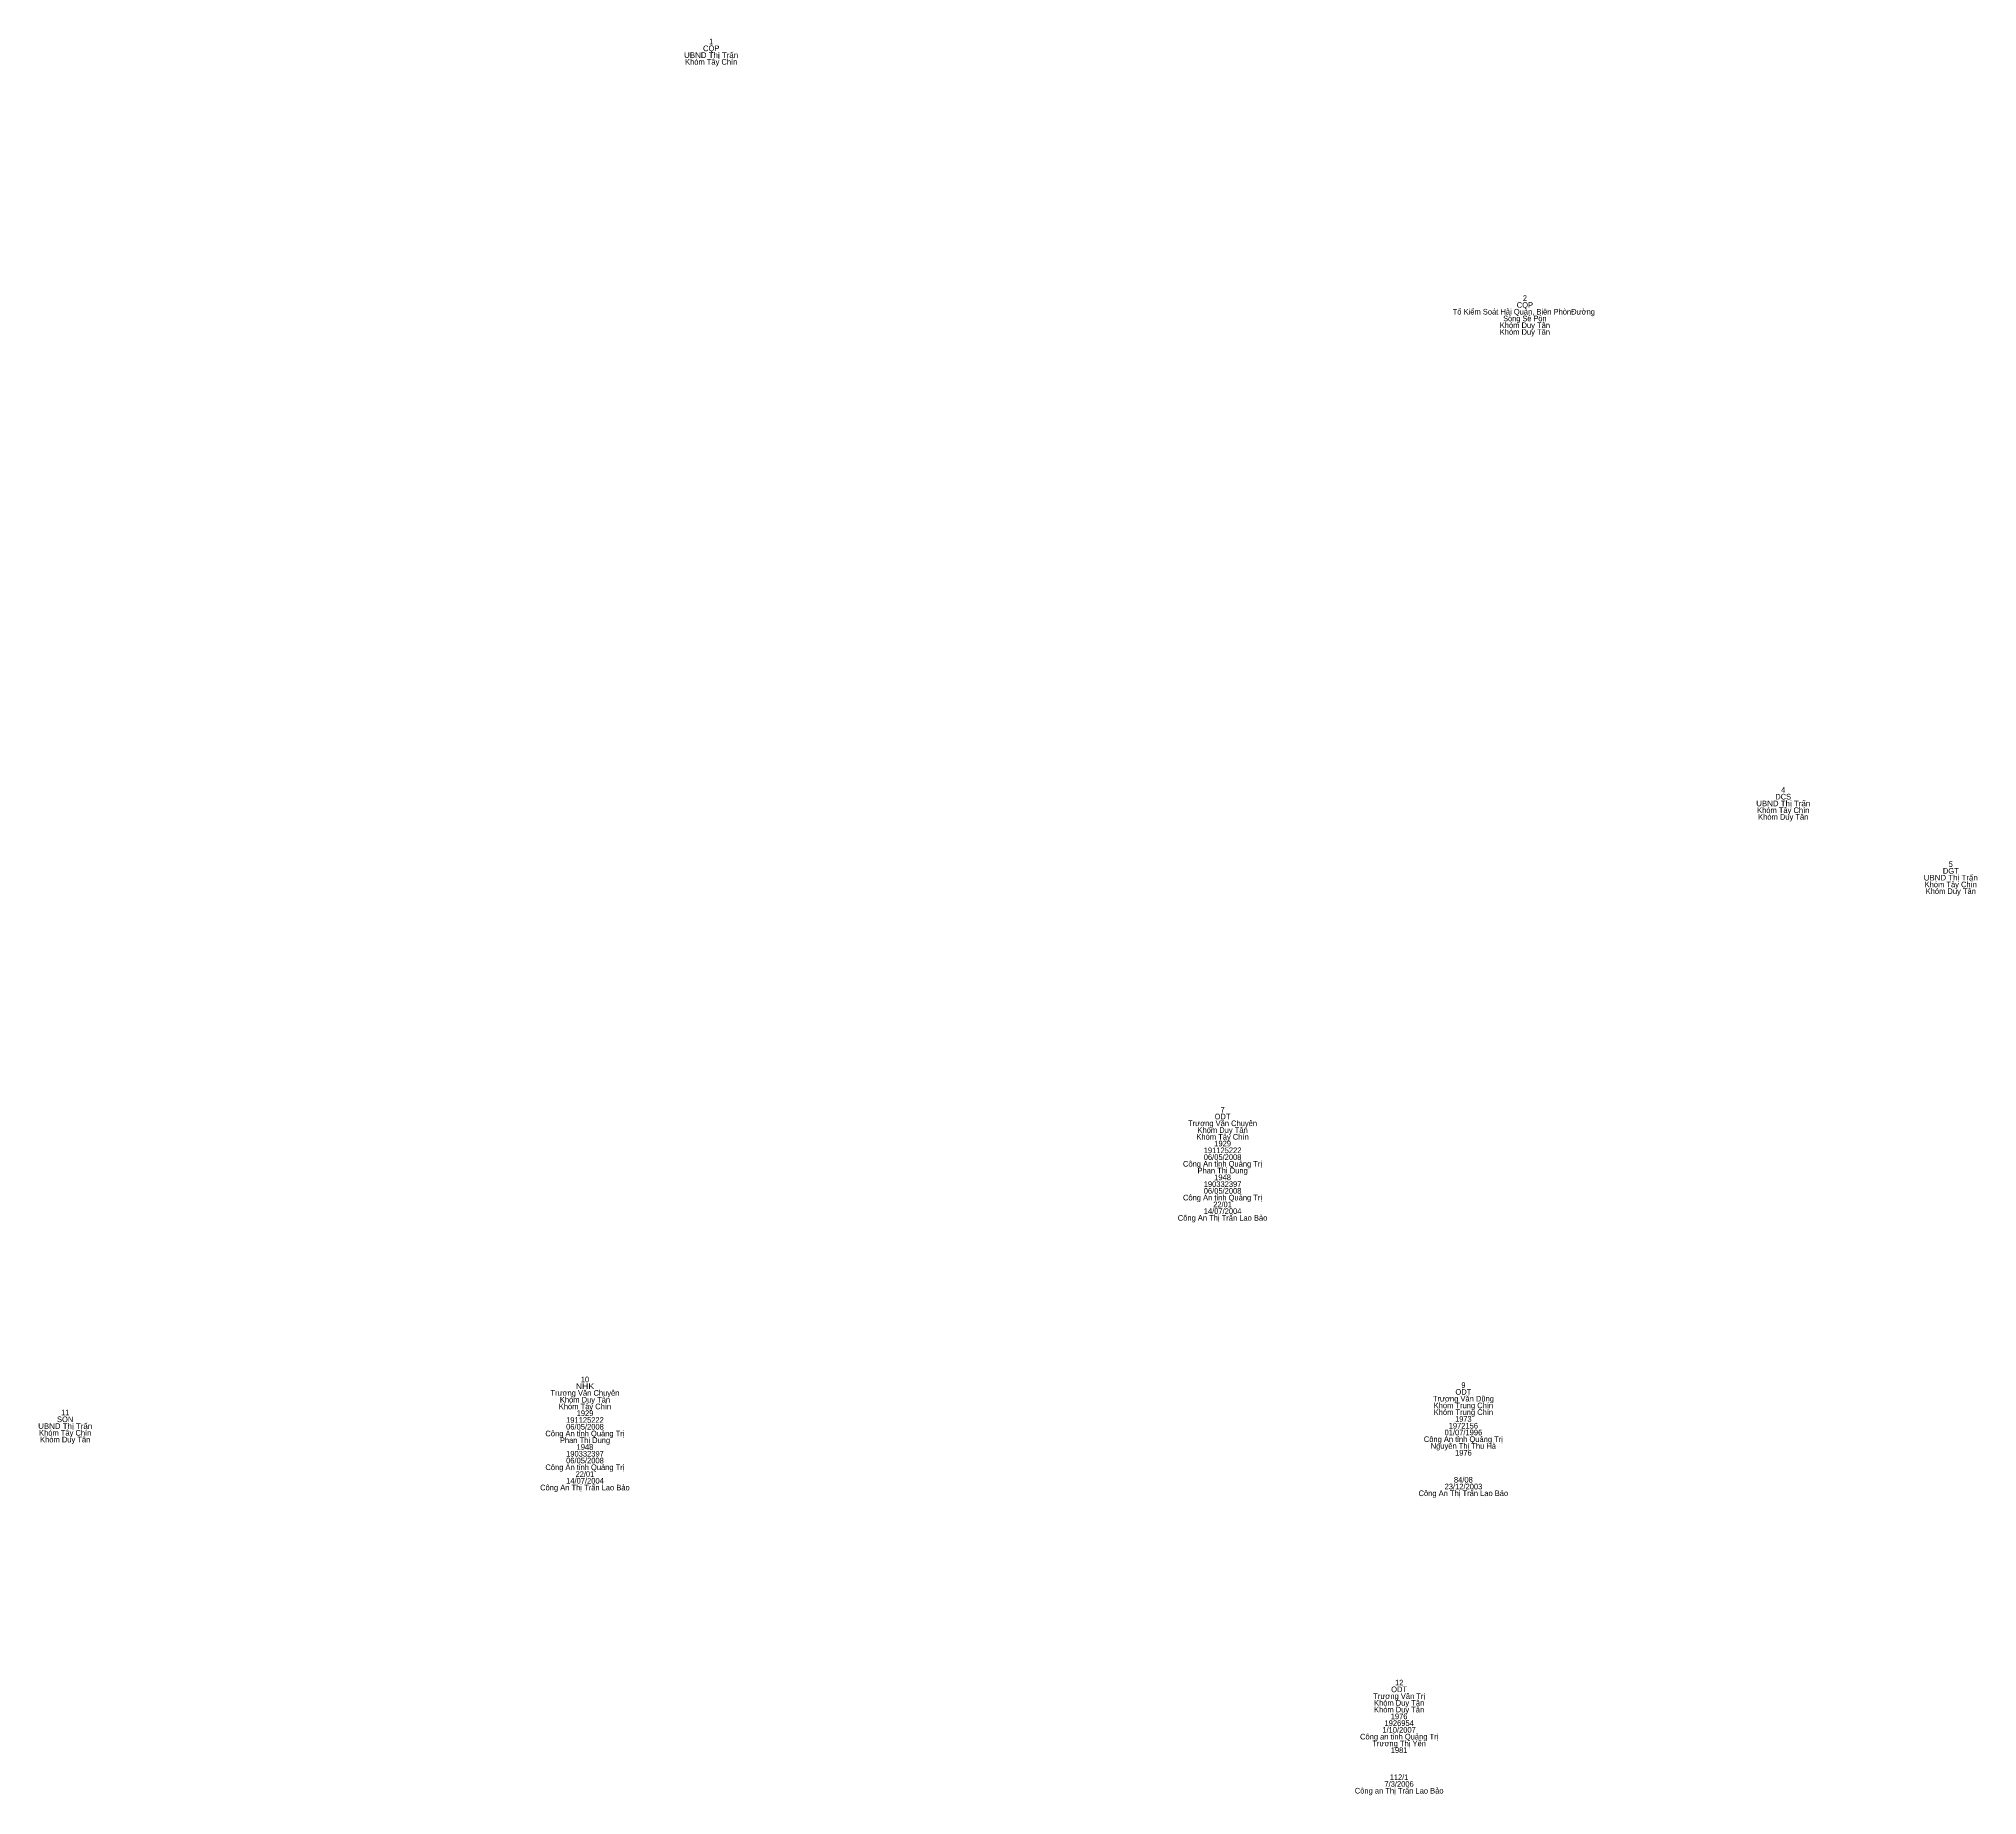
# Model space of a CAD drawing. Header units: metres. Extents: x 535887 to 536548, y 1837332 to 1837987.
# Drawn here: x 536168.9 to 536375.4, y 1837800.1 to 1837987.3 of the extents above; entities that cross this region are included whole.
import ezdxf
from ezdxf.enums import TextEntityAlignment as Align

# ---------------------------------------------------------------- set-up
doc = ezdxf.new("R2010")
doc.units = ezdxf.units.M
doc.header["$LTSCALE"] = 0.24
doc.layers.add('1', color=7, linetype='Continuous')

msp = doc.modelspace()

# ---------------------------------------------------------------- texts
at = {"layer": '1'}
for s, p in [('CQP', (536240.53, 1837985.95)), ('Khóm Tây Chín', (536240.53, 1837984.51)), ('Tổ Kiểm Soát Hải Quan, Biên PhònĐường ', (536327.23, 1837957.89)), ('CQP', (536327.23, 1837958.61)), ('Khóm Duy Tân', (536327.23, 1837956.45)), ('Khóm Duy Tân', (536327.23, 1837955.73)), ('DCS', (536354.755, 1837906.22)), ('Khóm Tây Chín', (536354.76, 1837904.78)), ('Khóm Duy Tân', (536354.76, 1837904.06)), ('Khóm Tây Chín', (536372.61, 1837896.87)), ('DGT', (536372.615, 1837898.31)), ('Khóm Duy Tân', (536372.61, 1837896.15)), ('ODT', (536295.015, 1837872.14)), ('7', (536295.025, 1837872.86)), ('Trương Văn Chuyên', (536295.015, 1837871.42)), ('Khóm Duy Tân', (536295.02, 1837870.7)), ('Khóm Tây Chín', (536295.02, 1837869.98)), ('191125222', (536295.02, 1837868.54)), ('1929', (536295.025, 1837869.26)), ('Công An tỉnh Quảng Trị', (536295.015, 1837867.1)), ('Phan Thị Dung', (536295.025, 1837866.38)), ('06/05/2008', (536295.02, 1837867.82)), ('06/05/2008', (536295.02, 1837864.22)), ('190332397', (536295.02, 1837864.94)), ('1948', (536295.02, 1837865.66)), ('Công An tỉnh Quảng Trị', (536295.015, 1837863.5)), ('14/07/2004', (536295.02, 1837862.06)), ('Công An Thị Trấn Lao Bảo', (536295.015, 1837861.34)), ('Trương Văn Chuyên', (536227.075, 1837842.69)), ('Khóm Tây Chín', (536227.08, 1837841.25)), ('Khóm Duy Tân', (536227.08, 1837841.97)), ('Trương Văn Dũng', (536320.68, 1837842.08)), ('Khóm Trung Chín', (536320.68, 1837841.36)), ('ODT', (536320.675, 1837842.8)), ('SON', (536171.695, 1837839.88)), ('06/05/2008', (536227.08, 1837839.09)), ('191125222', (536227.08, 1837839.81)), ('1929', (536227.085, 1837840.53)), ('Khóm Trung Chín', (536320.68, 1837840.64)), ('1972156', (536320.675, 1837839.2)), ('Khóm Tây Chín', (536171.7, 1837838.44)), ('Khóm Duy Tân', (536171.7, 1837837.72)), ('Công An tỉnh Quảng Trị', (536227.075, 1837838.37)), ('Phan Thị Dung', (536227.085, 1837837.65)), ('Công An tỉnh Quảng Trị', (536320.675, 1837837.76)), ('Nguyên Thị Thu Hà', (536320.675, 1837837.04)), ('01/07/1996', (536320.68, 1837838.48)), ('06/05/2008', (536227.08, 1837835.49)), ('190332397', (536227.08, 1837836.21)), ('1948', (536227.08, 1837836.93)), ('1976', (536320.68, 1837836.32)), ('Công An tỉnh Quảng Trị', (536227.075, 1837834.77)), ('14/07/2004', (536227.08, 1837833.33)), ('84/08', (536320.675, 1837833.44)), ('Công An Thị Trấn Lao Bảo', (536227.075, 1837832.61)), ('Công An Thị Trấn Lao Bảo', (536320.675, 1837832)), ('23/12/2003', (536320.685, 1837832.72)), ('Trương Văn Trị', (536313.835, 1837810.39)), ('ODT', (536313.825, 1837811.11)), ('Khóm Duy Tân', (536313.83, 1837809.67)), ('Khóm Duy Tân', (536313.83, 1837808.95)), ('1976', (536313.83, 1837808.23)), ('Công an tỉnh Quảng Trị', (536313.835, 1837806.07)), ('1/10/2007', (536313.825, 1837806.79)), ('1926954', (536313.835, 1837807.51)), ('Trương Thị Yến', (536313.83, 1837805.35)), ('Công an Thị Trấn Lao Bảo', (536313.835, 1837800.31)), ('7/3/2006', (536313.825, 1837801.03))]:
    msp.add_text(s, height=0.6, dxfattribs=at).set_placement(p, align=Align.CENTER)
for s, width, p in [('1', 0.75, (536240.53, 1837986.67)), ('UBND Thị Trấn', 1.05, (536240.525, 1837985.23)), ('2', 0.8, (536327.235, 1837959.33)), ('Sông Sê Pôn', 0.9, (536327.23, 1837957.17)), ('UBND Thị Trấn', 1.05, (536354.755, 1837905.5)), ('4', 0.9, (536354.76, 1837906.94)), ('5', 0.9, (536372.61, 1837899.03)), ('UBND Thị Trấn', 1.05, (536372.605, 1837897.59)), ('22/01', 0.95, (536295.015, 1837862.78)), ('NHK', 1.15, (536227.08, 1837843.41)), ('10', 0.95, (536227.085, 1837844.13)), ('9', 0.9, (536320.685, 1837843.52)), ('UBND Thị Trấn', 1.05, (536171.695, 1837839.16)), ('11', 0.85, (536171.7, 1837840.6)), ('1973', 0.95, (536320.675, 1837839.92)), ('22/01', 0.95, (536227.075, 1837834.05)), ('12', 0.9, (536313.835, 1837811.83)), ('1981', 0.9, (536313.83, 1837804.63)), ('112/1', 0.95, (536313.825, 1837801.75))]:
    msp.add_text(s, height=0.6, dxfattribs=dict(at, width=width)).set_placement(p, align=Align.CENTER)

doc.saveas('drawing.dxf')
